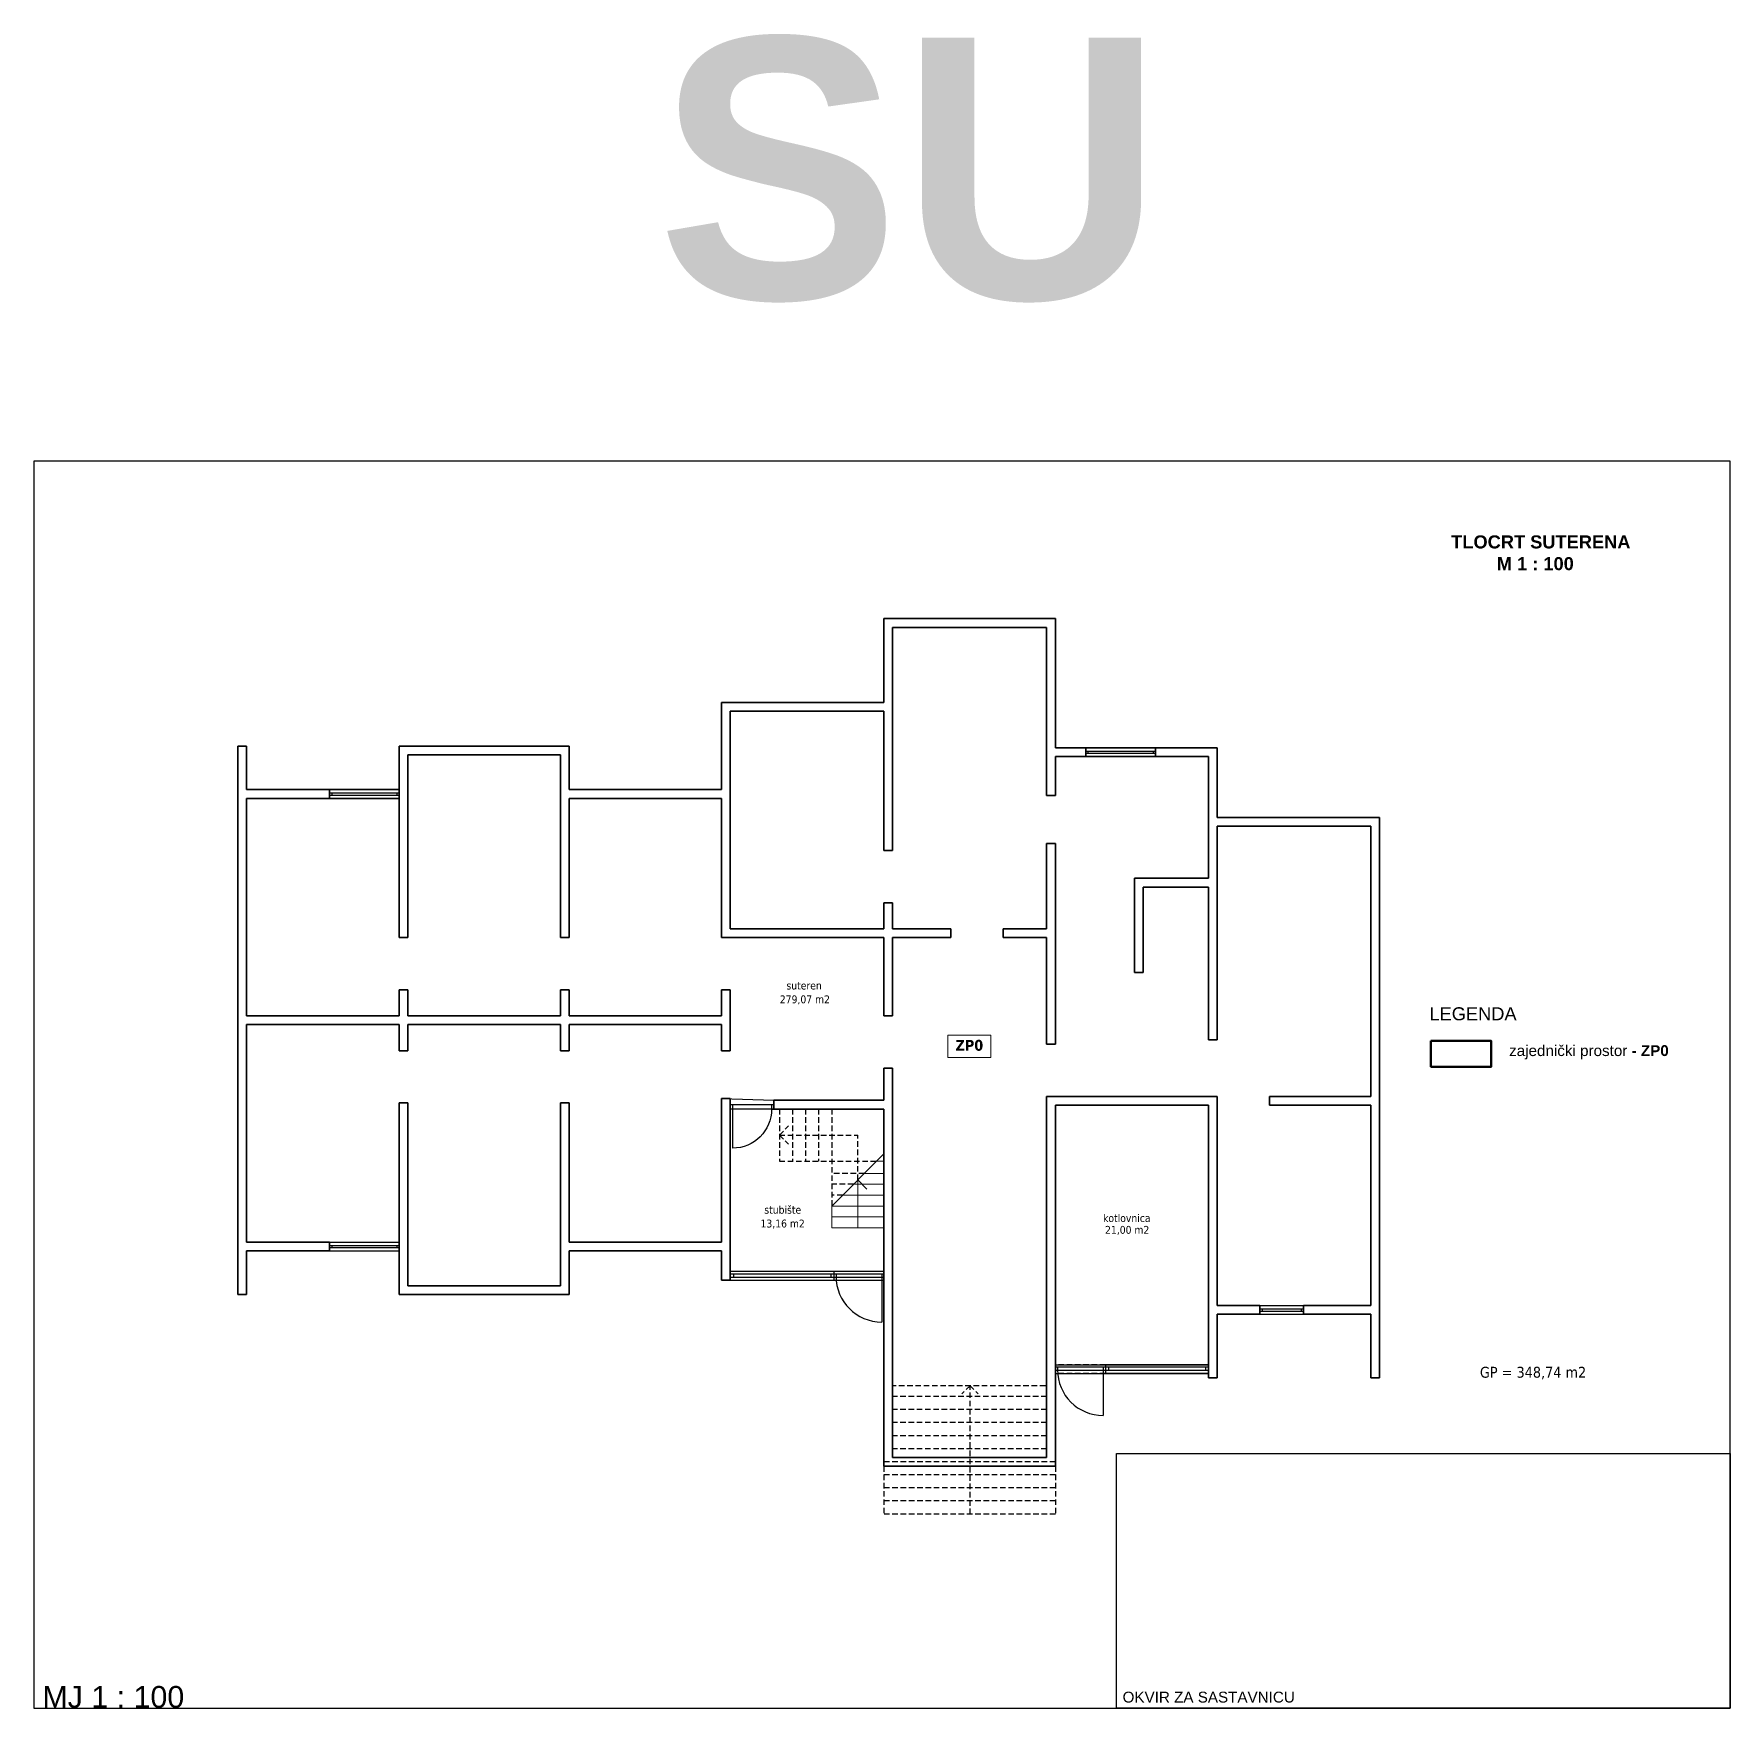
# Model space of a CAD drawing. Header units: centimetres. Extents: x 642232439 to 646206409, y 502891828 to 503284195.
# Drawn here: x 646175511 to 646179409, y 503268121 to 503271969 of the extents above; entities that cross this region are included whole.
import ezdxf

# ---------------------------------------------------------------- set-up
doc = ezdxf.new("R2010")
doc.units = ezdxf.units.CM
doc.linetypes.add('HIDDENX2', pattern=[19.05, 12.7, -6.35])
doc.layers.add('_POLILINE_ET', color=4, linetype='Continuous', plot=False)
doc.layers.add('SAST_Linija sastavnice', color=3, linetype='Continuous', plot=False)
for name, color, linetype, lineweight in [('_POVRŠINA', 255, 'Continuous', 5), ('SASTAVNICA', 7, 'Continuous', 0), ('TP_01 - 0.35', 1, 'Continuous', 35), ('TP_07 - 0.20', 7, 'Continuous', 20)]:
    doc.layers.add(name, color=color, linetype=linetype, lineweight=lineweight)
for name, color, linetype in [('TP_Hidden', 8, 'HIDDENX2'), ('TP_Kotiranje', 3, 'Continuous'), ('TP_Otvori', 8, 'Continuous'), ('TP_Otvori.block', 8, 'Continuous')]:
    doc.layers.add(name, color=color, linetype=linetype)
doc.styles.add('Kota', font='arialbd.ttf')
doc.styles.get("Standard").update_dxf_attribs({"font": 'arial.ttf'})
doc.styles.add('tahoma10', font='tahoma.ttf', dxfattribs={"height": 2})

msp = doc.modelspace()

# ---------------------------------------------------------------- texts
at = {"char_height": 30, "attachment_point": 1, "style": 'tahoma10'}
for s, insert in [('{\\fArial|b0|i0|c238|p34;LEGENDA\\fArial|b0|i0|c0|p34; \\fArial|b1|i0|c0|p34;     }', (646178718.04, 503269731.72)), ('{\\fArial|b0|i0|c238|p34;\\H0.83333x;zajednički prostor \\fArial|b1|i0|c238|p34;- ZP0\\fArial|b1|i0|c0|p34;\\H1.2x;    }', (646178901.15, 503269644.57))]:
    msp.add_mtext_dynamic_manual_height_columns(s, width=728.1474, gutter_width=10, heights=[0], dxfattribs=dict(at, insert=insert))
at = {"layer": 'SAST_Linija sastavnice', "attachment_point": 7, "rotation": 360}
for s, insert, char_height in [(' MJ 1 : 100', (646175510.92, 503268121.07), 50), ('OKVIR ZA SASTAVNICU', (646178012.84, 503268133.41), 25)]:
    msp.add_mtext(s, dxfattribs=dict(at, insert=insert, char_height=char_height))
at = {"layer": 'SASTAVNICA', "insert": (646178767.96, 503270816.17), "char_height": 30, "attachment_point": 1, "style": 'Kota'}
msp.add_mtext_dynamic_manual_height_columns('TLOCRT SUTERENA\\P         M 1 : 100', width=505.661, gutter_width=125, heights=[0], dxfattribs=at)
at = {"layer": 'TP_Kotiranje', "insert": (646176942.41, 503271959.69), "char_height": 600, "attachment_point": 1, "style": 'Kota'}
msp.add_mtext_dynamic_manual_height_columns('SU', width=868.7781, gutter_width=125, heights=[972.62], dxfattribs=at)

# ---------------------------------------------------------------- blocks, each defined once
blk = doc.blocks.new('*U525')
at = {"layer": 'TP_Otvori'}
for p, q in [((5, 0), (5, 90)), ((5, 0), (0, 0)), ((95, 0), (5, 0)), ((5, -10), (5, 0)), ((95, -10), (95, 0)), ((95, 0), (100, 0)), ((100, -10), (0, -10))]:
    blk.add_line(p, q, dxfattribs=at)
blk.add_arc((5, 0), 90, 0, 90, dxfattribs=at)
blk = doc.blocks.new('*U108')
at = {"layer": 'TP_01 - 0.35'}
for p, q in [((0, 0), (0, -30)), ((150, 0), (150, -30))]:
    blk.add_line(p, q, dxfattribs=at)
at = {"layer": 'TP_Otvori'}
for p, q in [((0, 0), (150, 0)), ((0, -11.3), (150, -11.3)), ((0, -18.8), (150, -18.8)), ((0, -30), (150, -30)), ((7.5, -11.3), (7.5, -18.8)), ((142.5, -11.3), (142.5, -18.8))]:
    blk.add_line(p, q, dxfattribs=at)
blk = doc.blocks.new('*U109')
at = {"layer": 'TP_01 - 0.35'}
for p, q in [((0, 0), (0, -30)), ((240, 0), (240, -30))]:
    blk.add_line(p, q, dxfattribs=at)
at = {"layer": 'TP_Otvori'}
for p, q in [((0, 0), (240, 0)), ((0, -11.3), (240, -11.3)), ((0, -18.8), (240, -18.8)), ((0, -30), (240, -30)), ((7.5, -11.3), (7.5, -18.8)), ((232.5, -11.3), (232.5, -18.8))]:
    blk.add_line(p, q, dxfattribs=at)

# ---------------------------------------------------------------- linework, layer by layer
at = {"layer": '_POLILINE_ET'}
for points in [[(646175999.29, 503270211.82), (646175999.29, 503269711.82), (646176350.29, 503269711.82), (646176350.29, 503269771.82), (646176370.29, 503269771.82), (646176370.29, 503269711.82), (646176721.29, 503269711.82), (646176721.29, 503269771.82), (646176741.29, 503269771.82), (646176741.29, 503269711.82), (646177091.29, 503269711.82), (646177091.29, 503269771.82), (646177111.29, 503269771.82), (646177111.29, 503269631.82), (646177091.29, 503269631.82), (646177091.29, 503269691.82), (646176741.29, 503269691.82), (646176741.29, 503269631.82), (646176721.29, 503269631.82), (646176721.29, 503269691.82), (646176370.29, 503269691.82), (646176370.29, 503269631.82), (646176350.29, 503269631.82), (646176350.29, 503269691.82), (646175999.29, 503269691.82), (646175999.29, 503269191.82), (646176350.29, 503269191.82), (646176350.29, 503269511.82), (646176370.29, 503269511.82), (646176370.29, 503269091.82), (646176721.29, 503269091.82), (646176721.29, 503269511.82), (646176741.29, 503269511.82), (646176741.29, 503269191.82), (646177091.29, 503269191.82), (646177091.29, 503269521.82), (646177211.29, 503269517.82), (646177464.29, 503269517.82), (646177464.29, 503269591.82), (646177484.29, 503269591.82), (646177484.29, 503268696.82), (646177838.29, 503268696.82), (646177838.29, 503269526.82), (646178230.29, 503269526.82), (646178230.29, 503269046.02), (646178583.29, 503269046.02), (646178583.29, 503269506.82), (646178350.29, 503269506.82), (646178350.29, 503269526.82), (646178583.29, 503269526.82), (646178583.29, 503270148.02), (646178230.29, 503270148.02), (646178230.29, 503269656.82), (646178210.29, 503269656.82), (646178210.29, 503270008.02), (646178060.29, 503270008.02), (646178060.29, 503269811.82), (646178040.29, 503269811.82), (646178040.29, 503270028.02), (646178210.29, 503270028.02), (646178210.29, 503270308.02), (646178088.29, 503270308.02), (646177858.29, 503270308.02), (646177858.29, 503270218.02), (646177838.29, 503270218.02), (646177838.29, 503270604.82), (646177484.29, 503270604.82), (646177484.29, 503270091.82), (646177464.29, 503270091.82), (646177464.29, 503270411.82), (646177111.29, 503270411.82), (646177111.29, 503269911.82), (646177464.29, 503269911.82), (646177464.29, 503269971.82), (646177484.29, 503269971.82), (646177484.29, 503269911.82), (646177618.29, 503269911.82), (646177618.29, 503269891.82), (646177484.29, 503269891.82), (646177484.29, 503269711.82), (646177464.29, 503269711.82), (646177464.29, 503269891.82), (646177091.29, 503269891.82), (646177091.29, 503270211.82), (646176741.29, 503270211.82), (646176741.29, 503269891.82), (646176721.29, 503269891.82), (646176721.29, 503270311.82), (646176370.29, 503270311.82), (646176370.29, 503269891.82), (646176350.29, 503269891.82), (646176350.29, 503270211.82), (646175999.29, 503270211.82)], [(646177838.29, 503270108.02), (646177838.29, 503269911.82), (646177738.29, 503269911.82), (646177738.29, 503269891.82), (646177838.29, 503269891.82), (646177838.29, 503269646.82), (646177858.29, 503269646.82), (646177858.29, 503270108.02), (646177838.29, 503270108.02)], [(646177111.29, 503269497.82), (646177111.29, 503269124.82), (646177464.29, 503269124.82), (646177464.29, 503269497.82), (646177111.29, 503269497.82)], [(646177858.29, 503269506.82), (646177858.29, 503268910.02), (646178210.29, 503268910.02), (646178210.29, 503269506.82), (646177858.29, 503269506.82)]]:
    msp.add_lwpolyline(points, dxfattribs=at)
at = {"layer": '_POVRŠINA'}
msp.add_lwpolyline([(646177610.96, 503269667.86), (646177710.1, 503269667.86), (646177710.1, 503269616.21), (646177610.96, 503269616.21)], close=True, dxfattribs=at)
at = {"layer": 'SAST_Linija sastavnice'}
for points in [[(646179408.92, 503270987.07), (646175510.92, 503270987.07), (646175510.92, 503268121.07), (646179408.92, 503268121.07)], [(646177998.92, 503268706.07), (646179408.92, 503268706.07), (646179408.92, 503268121.07), (646177998.92, 503268121.07)]]:
    msp.add_lwpolyline(points, close=True, dxfattribs=at)
at = {"layer": 'TP_01 - 0.35'}
for p, q in [((646177464.29, 503270624.82), (646177464.29, 503270431.82)), ((646177464.29, 503270624.82), (646177858.29, 503270624.82)), ((646177858.29, 503270624.82), (646177858.29, 503270328.02)), ((646177484.29, 503270604.82), (646177484.29, 503270091.82)), ((646177484.29, 503270604.82), (646177838.29, 503270604.82)), ((646177838.29, 503270604.82), (646177838.29, 503270218.02)), ((646177464.29, 503270431.82), (646177091.29, 503270431.82)), ((646177091.29, 503270231.82), (646177091.29, 503270431.82)), ((646177464.29, 503270411.82), (646177111.29, 503270411.82)), ((646177111.29, 503269911.82), (646177111.29, 503270411.82)), ((646177464.29, 503270411.82), (646177464.29, 503270091.82)), ((646175979.29, 503270331.82), (646175979.29, 503269071.82)), ((646175979.29, 503270331.82), (646175999.29, 503270331.82)), ((646175999.29, 503270331.82), (646175999.29, 503270231.82)), ((646176350.29, 503270331.82), (646176741.29, 503270331.82)), ((646176350.29, 503270231.82), (646176350.29, 503270331.82)), ((646176741.29, 503270231.82), (646176741.29, 503270331.82)), ((646177858.29, 503270328.02), (646177928.29, 503270328.02)), ((646177928.29, 503270308.02), (646177928.29, 503270328.02)), ((646178088.29, 503270328.02), (646178230.29, 503270328.02)), ((646178088.29, 503270308.02), (646178088.29, 503270328.02)), ((646178230.29, 503270328.02), (646178230.29, 503270168.02)), ((646176370.29, 503270311.82), (646176721.29, 503270311.82)), ((646176370.29, 503269891.82), (646176370.29, 503270311.82)), ((646176721.29, 503269891.82), (646176721.29, 503270311.82)), ((646177858.29, 503270308.02), (646177858.29, 503270218.02)), ((646177858.29, 503270308.02), (646177928.29, 503270308.02)), ((646178088.29, 503270308.02), (646178210.29, 503270308.02)), ((646178210.29, 503270308.02), (646178210.29, 503270028.02)), ((646175999.29, 503270231.82), (646176190.29, 503270231.82)), ((646175999.29, 503270211.82), (646175999.29, 503269711.82)), ((646175999.29, 503270211.82), (646176190.29, 503270211.82)), ((646176190.29, 503270231.82), (646176190.29, 503270211.82)), ((646176350.29, 503270231.82), (646176350.29, 503270211.82)), ((646176350.29, 503269891.82), (646176350.29, 503270211.82)), ((646177091.29, 503270231.82), (646176741.29, 503270231.82)), ((646176741.29, 503269891.82), (646176741.29, 503270211.82)), ((646177091.29, 503270211.82), (646176741.29, 503270211.82)), ((646177091.29, 503269891.82), (646177091.29, 503270211.82)), ((646177858.29, 503270218.02), (646177838.29, 503270218.02)), ((646178230.29, 503270168.02), (646178603.29, 503270168.02)), ((646178603.29, 503270168.02), (646178603.29, 503269026.02)), ((646178230.29, 503270148.02), (646178230.29, 503269656.82)), ((646178230.29, 503270148.02), (646178583.29, 503270148.02)), ((646178583.29, 503270148.02), (646178583.29, 503269526.82)), ((646177484.29, 503270091.82), (646177464.29, 503270091.82)), ((646177838.29, 503270108.02), (646177838.29, 503269911.82)), ((646177858.29, 503270108.02), (646177838.29, 503270108.02)), ((646177858.29, 503270108.02), (646177858.29, 503269646.82)), ((646178040.29, 503270028.02), (646178040.29, 503269811.82)), ((646178040.29, 503270028.02), (646178210.29, 503270028.02)), ((646178060.29, 503270008.02), (646178060.29, 503269811.82)), ((646178060.29, 503270008.02), (646178210.29, 503270008.02)), ((646178210.29, 503270008.02), (646178210.29, 503269656.82)), ((646177464.29, 503269971.82), (646177464.29, 503269911.82)), ((646177484.29, 503269971.82), (646177464.29, 503269971.82)), ((646177484.29, 503269971.82), (646177484.29, 503269911.82)), ((646176370.29, 503269891.82), (646176350.29, 503269891.82)), ((646176741.29, 503269891.82), (646176721.29, 503269891.82)), ((646177464.29, 503269891.82), (646177091.29, 503269891.82)), ((646177464.29, 503269911.82), (646177111.29, 503269911.82)), ((646177464.29, 503269891.82), (646177464.29, 503269711.82)), ((646177484.29, 503269911.82), (646177618.29, 503269911.82)), ((646177484.29, 503269891.82), (646177484.29, 503269711.82)), ((646177484.29, 503269891.82), (646177618.29, 503269891.82)), ((646177618.29, 503269911.82), (646177618.29, 503269891.82)), ((646177738.29, 503269911.82), (646177838.29, 503269911.82)), ((646177738.29, 503269911.82), (646177738.29, 503269891.82)), ((646177738.29, 503269891.82), (646177838.29, 503269891.82)), ((646177838.29, 503269891.82), (646177838.29, 503269646.82)), ((646178060.29, 503269811.82), (646178040.29, 503269811.82)), ((646176350.29, 503269711.82), (646176350.29, 503269771.82)), ((646176370.29, 503269771.82), (646176350.29, 503269771.82)), ((646176370.29, 503269711.82), (646176370.29, 503269771.82)), ((646176721.29, 503269711.82), (646176721.29, 503269771.82)), ((646176741.29, 503269771.82), (646176721.29, 503269771.82)), ((646176741.29, 503269711.82), (646176741.29, 503269771.82)), ((646177091.29, 503269771.82), (646177091.29, 503269711.82)), ((646177111.29, 503269771.82), (646177091.29, 503269771.82)), ((646177111.29, 503269771.82), (646177111.29, 503269631.82)), ((646175999.29, 503269711.82), (646176350.29, 503269711.82)), ((646175999.29, 503269691.82), (646175999.29, 503269191.82)), ((646175999.29, 503269691.82), (646176350.29, 503269691.82)), ((646176350.29, 503269691.82), (646176350.29, 503269631.82)), ((646176370.29, 503269711.82), (646176721.29, 503269711.82)), ((646176370.29, 503269691.82), (646176370.29, 503269631.82)), ((646176370.29, 503269691.82), (646176721.29, 503269691.82)), ((646176721.29, 503269691.82), (646176721.29, 503269631.82)), ((646176741.29, 503269711.82), (646177091.29, 503269711.82)), ((646176741.29, 503269691.82), (646177091.29, 503269691.82)), ((646176741.29, 503269691.82), (646176741.29, 503269631.82)), ((646177091.29, 503269691.82), (646177091.29, 503269631.82)), ((646177484.29, 503269711.82), (646177464.29, 503269711.82)), ((646178210.29, 503269656.82), (646178230.29, 503269656.82)), ((646176370.29, 503269631.82), (646176350.29, 503269631.82)), ((646176741.29, 503269631.82), (646176721.29, 503269631.82)), ((646177111.29, 503269631.82), (646177091.29, 503269631.82)), ((646177858.29, 503269646.82), (646177838.29, 503269646.82)), ((646177464.29, 503269591.82), (646177464.29, 503269517.82)), ((646177484.29, 503269591.82), (646177464.29, 503269591.82)), ((646177484.29, 503269591.82), (646177484.29, 503268696.82)), ((646176350.29, 503269511.82), (646176350.29, 503269191.82)), ((646176370.29, 503269511.82), (646176350.29, 503269511.82)), ((646176370.29, 503269511.82), (646176370.29, 503269091.82)), ((646176721.29, 503269511.82), (646176721.29, 503269091.82)), ((646176741.29, 503269511.82), (646176721.29, 503269511.82)), ((646176741.29, 503269511.82), (646176741.29, 503269191.82)), ((646177091.29, 503269521.82), (646177091.29, 503269191.82)), ((646177111.29, 503269521.82), (646177091.29, 503269521.82)), ((646177111.29, 503269521.82), (646177111.29, 503269104.82)), ((646177211.29, 503269517.82), (646177211.29, 503269497.82)), ((646177464.29, 503269517.82), (646177211.29, 503269517.82)), ((646177464.29, 503269497.82), (646177211.29, 503269497.82)), ((646177464.29, 503269497.82), (646177464.29, 503269124.82)), ((646177838.29, 503269526.82), (646177838.29, 503268696.82)), ((646178210.29, 503269526.82), (646177838.29, 503269526.82)), ((646177858.29, 503269506.82), (646177858.29, 503268900.02)), ((646178210.29, 503269506.82), (646177858.29, 503269506.82)), ((646178210.29, 503269526.82), (646178230.29, 503269526.82)), ((646178210.29, 503269506.82), (646178210.29, 503268880.02)), ((646178230.29, 503269526.82), (646178230.29, 503269046.02)), ((646178350.29, 503269526.82), (646178350.29, 503269506.82)), ((646178583.29, 503269526.82), (646178350.29, 503269526.82)), ((646178583.29, 503269506.82), (646178350.29, 503269506.82)), ((646178583.29, 503269506.82), (646178583.29, 503269046.02)), ((646175999.29, 503269191.82), (646176190.29, 503269191.82)), ((646176190.29, 503269171.82), (646176190.29, 503269191.82)), ((646176350.29, 503269171.82), (646176350.29, 503269191.82)), ((646177091.29, 503269191.82), (646176741.29, 503269191.82)), ((646175999.29, 503269171.82), (646175999.29, 503269071.82)), ((646175999.29, 503269171.82), (646176190.29, 503269171.82)), ((646176350.29, 503269171.82), (646176350.29, 503269071.82)), ((646176741.29, 503269171.82), (646176741.29, 503269071.82)), ((646177091.29, 503269171.82), (646176741.29, 503269171.82)), ((646177091.29, 503269171.82), (646177091.29, 503269104.82)), ((646177111.29, 503269104.82), (646177091.29, 503269104.82)), ((646177464.29, 503269124.82), (646177464.29, 503268676.82)), ((646175979.29, 503269071.82), (646175999.29, 503269071.82)), ((646176350.29, 503269071.82), (646176741.29, 503269071.82)), ((646176370.29, 503269091.82), (646176721.29, 503269091.82)), ((646178230.29, 503269046.02), (646178328.29, 503269046.02)), ((646178230.29, 503269026.02), (646178230.29, 503268880.02)), ((646178230.29, 503269026.02), (646178328.29, 503269026.02)), ((646178328.29, 503269046.02), (646178328.29, 503269026.02)), ((646178428.29, 503269046.02), (646178583.29, 503269046.02)), ((646178428.29, 503269046.02), (646178428.29, 503269026.02)), ((646178428.29, 503269026.02), (646178583.29, 503269026.02)), ((646178583.29, 503269026.02), (646178583.29, 503268880.02)), ((646178603.29, 503269026.02), (646178603.29, 503268880.02)), ((646177858.29, 503268900.02), (646177858.29, 503268880.02)), ((646177858.29, 503268880.02), (646177858.29, 503268676.82)), ((646178230.29, 503268880.02), (646178210.29, 503268880.02)), ((646178603.29, 503268880.02), (646178583.29, 503268880.02)), ((646177464.29, 503268676.82), (646177858.29, 503268676.82)), ((646177484.29, 503268696.82), (646177838.29, 503268696.82))]:
    msp.add_line(p, q, dxfattribs=at)
at = {"layer": 'TP_07 - 0.20'}
for p, q in [((646177344.29, 503269274.82), (646177464.29, 503269394.82)), ((646177464.29, 503269377.82), (646177447.29, 503269377.82)), ((646177419.29, 503269349.82), (646177464.29, 503269349.82)), ((646177369.29, 503269299.82), (646177464.29, 503269299.82)), ((646177394.29, 503269324.82), (646177464.29, 503269324.82)), ((646177404.29, 503269334.82), (646177404.29, 503269224.82)), ((646177404.29, 503269334.82), (646177425.29, 503269313.83)), ((646177344.29, 503269274.82), (646177464.29, 503269274.82)), ((646177344.29, 503269274.82), (646177344.29, 503269224.82)), ((646177344.29, 503269249.82), (646177464.29, 503269249.82)), ((646177344.29, 503269224.82), (646177464.29, 503269224.82))]:
    msp.add_line(p, q, dxfattribs=at)
at = {"layer": 'TP_07 - 0.20', "lineweight": 50}
msp.add_lwpolyline([(646178721.35, 503269654.45), (646178860.1, 503269654.45), (646178860.1, 503269594.79), (646178721.35, 503269594.79)], close=True, dxfattribs=at)
at = {"layer": 'TP_Hidden'}
for p, q in [((646177224.29, 503269497.82), (646177224.29, 503269377.82)), ((646177254.29, 503269497.82), (646177254.29, 503269377.82)), ((646177284.29, 503269497.82), (646177284.29, 503269377.82)), ((646177314.29, 503269497.82), (646177314.29, 503269377.82)), ((646177344.29, 503269497.82), (646177344.29, 503269274.82)), ((646177224.29, 503269437.82), (646177245.29, 503269458.82)), ((646177224.29, 503269437.82), (646177404.29, 503269437.82)), ((646177224.29, 503269437.82), (646177245.29, 503269416.83)), ((646177404.29, 503269334.82), (646177404.29, 503269437.82)), ((646177224.29, 503269377.82), (646177447.29, 503269377.82)), ((646177419.29, 503269349.82), (646177344.29, 503269349.82)), ((646177394.29, 503269324.82), (646177344.29, 503269324.82)), ((646177369.29, 503269299.82), (646177344.29, 503269299.82)), ((646177349.29, 503269124.82), (646177464.29, 503269124.82)), ((646177349.29, 503269104.82), (646177464.29, 503269104.82)), ((646177973.29, 503268910.02), (646177858.29, 503268910.02)), ((646177973.29, 503268890.02), (646177858.29, 503268890.02)), ((646177835.29, 503268862.02), (646177484.29, 503268862.02)), ((646177838.29, 503268837.02), (646177484.29, 503268837.02)), ((646177662.29, 503268862.02), (646177643.34, 503268843.07)), ((646177662.29, 503268567.02), (646177662.29, 503268862.02)), ((646177662.29, 503268862.02), (646177681.25, 503268843.07)), ((646177838.29, 503268807.02), (646177484.29, 503268807.02)), ((646177838.29, 503268777.02), (646177484.29, 503268777.02)), ((646177838.29, 503268747.02), (646177484.29, 503268747.02)), ((646177838.29, 503268717.02), (646177484.29, 503268717.02)), ((646177858.29, 503268687.02), (646177464.29, 503268687.02)), ((646177464.29, 503268676.82), (646177464.29, 503268567.02)), ((646177858.29, 503268676.82), (646177858.29, 503268567.02)), ((646177858.29, 503268657.02), (646177464.29, 503268657.02)), ((646177858.29, 503268627.02), (646177464.29, 503268627.02)), ((646177858.29, 503268597.02), (646177464.29, 503268597.02)), ((646177858.29, 503268567.02), (646177464.29, 503268567.02))]:
    msp.add_line(p, q, dxfattribs=at)
at = {"layer": 'TP_Otvori'}
for p, q in [((646177111.29, 503269124.82), (646177349.29, 503269124.82)), ((646177111.29, 503269119.32), (646177349.29, 503269119.32)), ((646177111.29, 503269111.32), (646177349.29, 503269111.32)), ((646177111.29, 503269104.82), (646177349.29, 503269104.82)), ((646177118.29, 503269119.32), (646177118.29, 503269111.32)), ((646177342.29, 503269119.32), (646177342.29, 503269111.32)), ((646177349.29, 503269124.82), (646177349.29, 503269104.82)), ((646177349.29, 503269119.32), (646177464.29, 503269119.32)), ((646177349.29, 503269111.32), (646177464.29, 503269111.32)), ((646177354.29, 503269119.32), (646177354.29, 503269111.32)), ((646177459.29, 503269119.32), (646177459.29, 503269111.32)), ((646177459.29, 503269113.32), (646177459.29, 503269008.32)), ((646177973.29, 503268910.02), (646177973.29, 503268890.02)), ((646178210.29, 503268910.02), (646177973.29, 503268910.02)), ((646177973.29, 503268904.52), (646177858.29, 503268904.52)), ((646177973.29, 503268896.52), (646177858.29, 503268896.52)), ((646177863.29, 503268904.52), (646177863.29, 503268896.52)), ((646177968.29, 503268904.52), (646177968.29, 503268896.52)), ((646177968.29, 503268898.52), (646177968.29, 503268793.52)), ((646178210.29, 503268904.52), (646177973.29, 503268904.52)), ((646178210.29, 503268896.52), (646177973.29, 503268896.52)), ((646178210.29, 503268890.02), (646177973.29, 503268890.02)), ((646177980.29, 503268904.52), (646177980.29, 503268896.52)), ((646178203.29, 503268904.52), (646178203.29, 503268896.52))]:
    msp.add_line(p, q, dxfattribs=at)
for centre in [(646177459.29, 503269113.32), (646177968.29, 503268898.52)]:
    msp.add_arc(centre, 105, 180, 270, dxfattribs=at)

# ---------------------------------------------------------------- block references
at = {"layer": 'TP_Otvori.block', "xscale": 0.6666666548797557, "yscale": 0.6666666548797557, "zscale": 0.6666666548797557}
for name, p in [('*U109', (646177928.29, 503270328.02)), ('*U109', (646176190.29, 503270231.82)), ('*U109', (646176190.29, 503269191.82)), ('*U108', (646178328.29, 503269046.02))]:
    msp.add_blockref(name, p, dxfattribs=at)
at = {"layer": 'TP_Otvori.block', "xscale": -1, "rotation": 180}
msp.add_blockref('*U525', (646177111.29, 503269497.82), dxfattribs=at)

msp.set_redraw_order([(e.dxf.handle, doc.entitydb.next_handle()) for e in msp.query("TEXT MTEXT ATTDEF DIMENSION ARC_DIMENSION")])  # texts and dimensions are drawn at this point

# ---------------------------------------------------------------- next in the draw order: texts
at = {"layer": '_POVRŠINA', "attachment_point": 1, "style": 'tahoma10', "bg_fill": 3, "box_fill_scale": 1.1, "bg_fill_color": 256, "bg_fill_transparency": 0}
for s, width, heights, insert, char_height in [('279,07 m2', 122.1995, [2.54], (646177225.1, 503269758.92), 18), ('\\pt90;{\\fTahoma|b1|i0|c238|p34;\\H1.3889x;ZP0} ', 69.7882, [2.54], (646177628.95, 503269656.81), 18), ('\\pt90;stubište', 93.947, [2.54], (646177189.47, 503269275.26), 18), ('\\pt90;21,00 m2', 106.1225, [2.54], (646177972.53, 503269229.13), 18), ('\\pt125;GP = 348,74 m2', 422.1218, [0.461], (646178834.07, 503268905.37), 25)]:
    msp.add_mtext_dynamic_manual_height_columns(s, width=width, gutter_width=10, heights=heights, dxfattribs=dict(at, insert=insert, char_height=char_height))

# ---------------------------------------------------------------- next in the draw order: texts
at = {"layer": '_POVRŠINA', "char_height": 18, "attachment_point": 1, "style": 'tahoma10', "bg_fill": 3, "box_fill_scale": 1.1, "bg_fill_color": 256, "bg_fill_transparency": 0}
for s, width, insert in [('\\pt90;suteren', 88.5468, (646177240.31, 503269790.53)), ('\\pt18;13,16 m2', 107.3687, (646177180.75, 503269243.65)), ('\\pt90;kotlovnica', 113.2609, (646177967.93, 503269256.15))]:
    msp.add_mtext_dynamic_manual_height_columns(s, width=width, gutter_width=10, heights=[2.54], dxfattribs=dict(at, insert=insert))

# ---------------------------------------------------------------- next in the draw order: linework, layer by layer
at = {"layer": '_POLILINE_ET'}
msp.add_lwpolyline([(646175979.29, 503270331.82), (646175979.29, 503269071.82), (646175999.29, 503269071.82), (646175999.29, 503269171.82), (646176350.29, 503269171.82), (646176350.29, 503269071.82), (646176741.29, 503269071.82), (646176741.29, 503269171.82), (646177091.29, 503269171.82), (646177091.29, 503269104.82), (646177464.29, 503269104.82), (646177464.29, 503268676.82), (646177858.29, 503268676.82), (646177858.29, 503268890.02), (646178210.29, 503268890.02), (646178210.29, 503268880.02), (646178230.29, 503268880.02), (646178230.29, 503269026.02), (646178583.29, 503269026.02), (646178583.29, 503268880.02), (646178603.29, 503268880.02), (646178603.29, 503270168.02), (646178230.29, 503270168.02), (646178230.29, 503270328.02), (646177858.29, 503270328.02), (646177858.29, 503270624.82), (646177464.29, 503270624.82), (646177464.29, 503270431.82), (646177091.29, 503270431.82), (646177091.29, 503270231.82), (646176741.29, 503270231.82), (646176741.29, 503270331.82), (646176350.29, 503270331.82), (646176350.29, 503270231.82), (646175999.29, 503270231.82), (646175999.29, 503270331.82), (646175979.29, 503270331.82)], dxfattribs=at)

doc.saveas('drawing.dxf')
